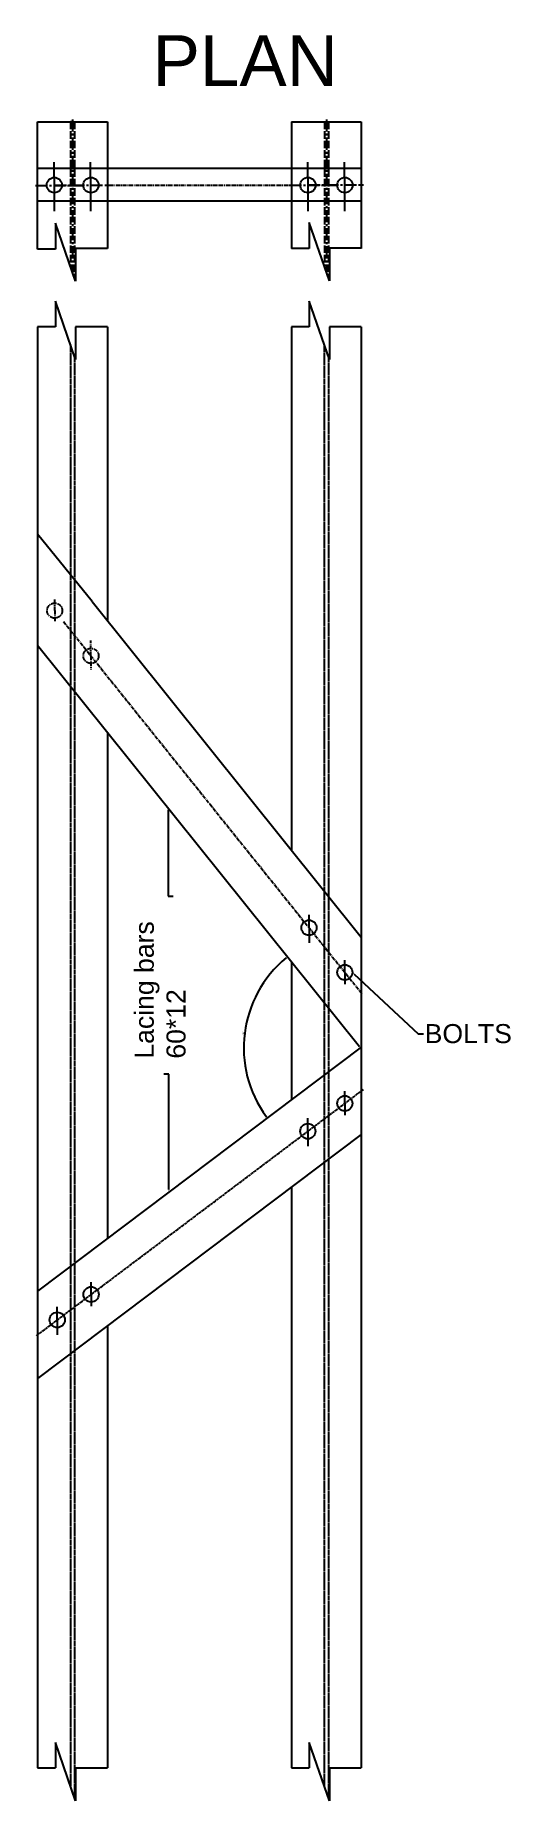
# Model space of a CAD drawing. Header units: millimetres. Extents: x 4395 to 7387, y 3075 to 7490.
# Drawn here: x 4431 to 5180, y 4093 to 6877 of the extents above; entities that cross this region are included whole.
import ezdxf
from ezdxf import colors
from ezdxf.entities.mleader import LeaderData, LeaderLine
from ezdxf.math import Vec2, Vec3

# ---------------------------------------------------------------- set-up
doc = ezdxf.new("R2010")
doc.units = ezdxf.units.MM
for name, pattern in [('ACAD_ISO02W100', [15, 12, -3]), ('CENTER', [50.8, 31.75, -6.35, 6.35, -6.35]), ('CENTER2', [28.575, 19.05, -3.175, 3.175, -3.175])]:
    doc.linetypes.add(name, pattern=pattern)
doc.styles.get("Standard").update_dxf_attribs({"font": 'arial.ttf'})
doc.dimstyles.new('ISO-25', dxfattribs={"dimtxt": 2.5, "dimasz": 2.5, "dimexe": 1.25, "dimexo": 0.625, "dimtad": 1, "dimtxsty": 'Standard', "dimcen": 2.5, "dimadec": 0, "dimazin": 0, "dimtfac": 1, "dimtmove": 0, "dimatfit": 3, "dimfxl": 1, "dimarcsym": 0})

msp = doc.modelspace()

# ---------------------------------------------------------------- texts
at = {"ltscale": 0.2, "insert": (4615.621, 6876.5), "char_height": 80, "attachment_point": 1}
msp.add_mtext_dynamic_manual_height_columns('PLAN', width=732.18672, gutter_width=12.5, heights=[0], dxfattribs=at)
at = {"linetype": 'CENTER', "ltscale": 0.2, "insert": (4587.437, 5262.994), "char_height": 30, "attachment_point": 1, "rotation": 90}
msp.add_mtext_dynamic_manual_height_columns('Lacing bars 60*12', width=284.00942, gutter_width=12.5, heights=[0], dxfattribs=at)

# ---------------------------------------------------------------- blocks, each defined once
blk = doc.blocks.new('*U57')
at = {"color": 0, "linetype": 'CENTER2', "transparency": 16777216}
blk.add_line((0, 103.5), (0, -136.8), dxfattribs=at)
blk = doc.blocks.new('*U58')
at = {"color": 0, "linetype": 'CENTER2', "transparency": 16777216}
blk.add_line((0, 103.7), (0, -137.6), dxfattribs=at)
blk = doc.blocks.new('*U59')
at = {"color": 0, "linetype": 'CENTER2', "transparency": 16777216}
blk.add_line((-38, 0), (38, 0), dxfattribs=at)
blk = doc.blocks.new('*U60')
at = {"color": 0, "linetype": 'CENTER2', "transparency": 16777216}
blk.add_line((-43.6, 0), (43.6, 0), dxfattribs=at)
blk = doc.blocks.new('*U61')
at = {"color": 0, "linetype": 'CENTER2', "transparency": 16777216}
blk.add_line((-38, 0), (38, 0), dxfattribs=at)
blk = doc.blocks.new('*U62')
at = {"color": 0, "linetype": 'CENTER2', "transparency": 16777216}
blk.add_line((-43.6, 0), (43.6, 0), dxfattribs=at)
blk = doc.blocks.new('*D93')
at = {"color": 0, "lineweight": -2, "ltscale": 0.2, "transparency": 16777216}
blk.add_arc((4943.3, 5280.1), 184.1, 129.4847, 216.222, dxfattribs=at)
at = {"color": 0, "ltscale": 0.2, "transparency": 16777216}
for points in [[(4825.9, 5422.5), (4826.4, 5421.9), (4828.1, 5423.8)], [(4795.1, 5171.5), (4794.4, 5171), (4796.2, 5169.3)]]:
    blk.add_solid(points, dxfattribs=at)
at = {"layer": 'DEFPOINTS', "color": 0, "ltscale": 0.2, "transparency": 16777216}
for p in [(4434.4, 5915.1), (4772.4, 5348.6), (4941.4, 5282.4), (4944.4, 5280.9), (4434.4, 4896.6)]:
    blk.add_point(p, dxfattribs=at)
at = {"color": 0, "ltscale": 0.2, "transparency": 16777216, "insert": (4758.7, 5303.2), "char_height": 2.5, "attachment_point": 5, "rotation": 82.8533}
blk.add_mtext('88°', dxfattribs=at)
blk = doc.blocks.new('*U63')
at = {"color": 0, "linetype": 'CENTER2', "ltscale": 0.2, "transparency": 16777216}
blk.add_line((257.8, 194.3), (-257.8, -194.3), dxfattribs=at)
blk = doc.blocks.new('*U64')
at = {"color": 0, "linetype": 'CENTER2', "ltscale": 0.3, "transparency": 16777216}
blk.add_line((-235, 293.2), (235, -293.2), dxfattribs=at)

# ---------------------------------------------------------------- dimensions: what is measured, and where the dimension line sits
at = {"ltscale": 0.2}
dim = msp.add_angular_dim_2l(base=(4772.381, 5348.639), line1=((4944.356, 5280.911), (4434.356, 4896.598)), line2=((4434.356, 5915.134), (4941.405, 5282.385)), dimstyle='ISO-25', dxfattribs=at)
dim.commit()
dim.dimension.update_dxf_attribs({"geometry": '*D93', "text_midpoint": (4758.684, 5303.221)})

# ---------------------------------------------------------------- linework, layer by layer
at = {"ltscale": 0.2}
for p, q in [((4434.356, 6740.314), (4544.356, 6740.314)), ((4434.356, 6539.491), (4434.356, 6740.314)), ((4489.356, 6740.314), (4486.106, 6740.314)), ((4544.356, 6740.314), (4544.356, 6540.314)), ((4834.356, 6740.314), (4834.356, 6540.314)), ((4834.356, 6740.314), (4944.356, 6740.314)), ((4944.356, 6740.314), (4944.356, 6540.314)), ((4434.356, 6666.939), (4944.356, 6666.939)), ((4460.305, 6652.301), (4460.305, 6676.398)), ((4517.962, 6652.301), (4517.962, 6676.398)), ((4859.859, 6652.301), (4859.859, 6676.398)), ((4918.11, 6652.314), (4918.11, 6676.412)), ((4460.305, 6652.301), (4460.305, 6599.224)), ((4517.962, 6652.301), (4517.962, 6599.224)), ((4859.859, 6652.301), (4859.859, 6599.224)), ((4918.11, 6652.314), (4918.11, 6599.237)), ((4434.356, 6615.261), (4944.356, 6615.261)), ((4494.145, 6488.655), (4462.454, 6580.326)), ((4462.454, 6580.326), (4462.454, 6539.491)), ((4894.145, 6489.478), (4862.454, 6581.15)), ((4862.454, 6581.15), (4862.454, 6540.314)), ((4944.356, 6541.138), (4894.145, 6541.138)), ((4894.145, 6541.138), (4894.145, 6489.478)), ((4462.454, 6539.491), (4434.356, 6539.491)), ((4544.356, 6540.314), (4494.145, 6540.314)), ((4494.145, 6540.314), (4494.145, 6488.655)), ((4862.454, 6540.314), (4834.356, 6540.314)), ((4494.145, 6365.449), (4462.454, 6457.12)), ((4462.454, 6457.12), (4462.454, 6417.108)), ((4894.145, 6365.449), (4862.454, 6457.12)), ((4862.454, 6457.12), (4862.454, 6417.108)), ((4434.356, 6417.108), (4434.356, 4144.713)), ((4462.454, 6417.108), (4434.356, 6417.108)), ((4544.356, 6417.108), (4494.145, 6417.108)), ((4494.145, 6417.108), (4494.145, 6365.449)), ((4544.356, 6417.108), (4544.356, 6081.605)), ((4834.356, 6417.108), (4834.356, 5636.4)), ((4862.454, 6417.108), (4834.356, 6417.108)), ((4944.356, 6417.108), (4894.145, 6417.108)), ((4894.145, 6417.108), (4894.145, 6365.449)), ((4944.356, 6417.108), (4944.356, 4144.713)), ((4520.196, 5983.921), (4434.356, 6089.742)), ((4544.356, 6081.605), (4544.356, 5953.771)), ((4520.196, 5983.921), (4944.356, 5454.608)), ((4434.356, 5915.134), (4941.405, 5282.385)), ((4544.356, 5777.865), (4544.356, 4979.489)), ((4834.356, 5636.4), (4834.356, 5591.878)), ((4861.957, 5469.482), (4861.957, 5490.024)), ((4861.957, 5469.482), (4861.957, 5469.482)), ((4861.957, 5469.482), (4861.957, 5445.719)), ((4834.356, 5415.972), (4834.356, 5198.02)), ((4918.398, 5399.049), (4918.398, 5418.492)), ((4918.398, 5399.049), (4918.398, 5380.352)), ((4944.356, 5280.911), (4434.356, 4896.598)), ((4918.398, 5192.482), (4918.398, 5211.924)), ((4918.398, 5192.482), (4918.398, 5173.785)), ((4860.117, 5148.564), (4860.117, 5169.107)), ((4944.356, 5143.176), (4434.356, 4758.863)), ((4860.117, 5148.564), (4860.117, 5148.564)), ((4860.117, 5148.564), (4860.117, 5124.801)), ((4834.356, 5060.285), (4834.356, 5010.711)), ((4834.356, 5010.711), (4834.356, 4144.713)), ((4518.704, 4891.291), (4518.704, 4910.734)), ((4465.419, 4851.138), (4465.419, 4871.681)), ((4518.704, 4891.291), (4518.704, 4872.594)), ((4465.419, 4851.138), (4465.419, 4851.138)), ((4465.419, 4851.138), (4465.419, 4827.375)), ((4544.356, 4841.754), (4544.356, 4706.538)), ((4544.356, 4706.538), (4544.356, 4475.711)), ((4544.356, 4475.711), (4544.356, 4144.713)), ((4494.145, 4093.054), (4462.454, 4184.725)), ((4462.454, 4184.725), (4462.454, 4144.713)), ((4894.145, 4093.054), (4862.454, 4184.725)), ((4862.454, 4184.725), (4862.454, 4144.713)), ((4434.356, 4144.713), (4462.454, 4144.713)), ((4494.145, 4144.713), (4544.356, 4144.713)), ((4494.145, 4144.713), (4494.145, 4093.054)), ((4834.356, 4144.713), (4862.454, 4144.713)), ((4894.145, 4144.713), (4944.356, 4144.713)), ((4894.145, 4144.713), (4894.145, 4093.054))]:
    msp.add_line(p, q, dxfattribs=at)
at = {"linetype": 'ACAD_ISO02W100'}
for p, q in [((4486.106, 6740.314), (4486.115, 6511.883)), ((4492.606, 6740.314), (4492.621, 6493.065)), ((4886.25, 6740.314), (4886.259, 6512.292)), ((4892.75, 6740.314), (4892.764, 6493.474))]:
    msp.add_line(p, q, dxfattribs=at)
at = {"linetype": 'CENTER', "ltscale": 0.2}
for p, q in [((4547.856, 6640.314), (4834.356, 6640.314)), ((4461.335, 5969.42), (4461.335, 5987.686)), ((4461.335, 5969.42), (4461.335, 5952.61)), ((4518.492, 5898.095), (4518.492, 5922.488)), ((4518.492, 5898.095), (4518.492, 5876.585))]:
    msp.add_line(p, q, dxfattribs=at)
at = {"linetype": 'ACAD_ISO02W100', "ltscale": 0.2}
for p, q in [((4486.139, 6388.607), (4486.102, 4116.322)), ((4885.91, 6388.607), (4885.85, 4117.049)), ((4492.629, 6369.835), (4492.618, 4097.472)), ((4892.4, 6369.835), (4892.475, 4097.886))]:
    msp.add_line(p, q, dxfattribs=at)
at = {"ltscale": 0.2}
for centre in [(4460.751, 6640.314), (4518.484, 6640.314), (4860.305, 6640.314), (4918.556, 6640.328), (4861.957, 5469.482), (4918.398, 5399.049), (4918.398, 5192.482), (4860.117, 5148.564), (4518.704, 4891.291), (4465.419, 4851.138)]:
    msp.add_circle(centre, 12, dxfattribs=at)
at = {"linetype": 'CENTER', "ltscale": 0.2}
for centre in [(4461.335, 5969.42), (4518.492, 5898.095)]:
    msp.add_circle(centre, 12, dxfattribs=at)

# ---------------------------------------------------------------- block references
at = {"linetype": 'CENTER2'}
for name, p in [('*U58', (4489.356, 6640.108)), ('*U57', (4889.356, 6640.314)), ('*U59', (4468.881, 6639.902)), ('*U60', (4504.304, 6640.314)), ('*U61', (4868.881, 6640.314)), ('*U62', (4904.304, 6640.726))]:
    msp.add_blockref(name, p, dxfattribs=at)
at = {"linetype": 'CENTER2', "ltscale": 0.3}
msp.add_blockref('*U64', (4710.078, 5659.012), dxfattribs=at)
at = {"linetype": 'CENTER2', "ltscale": 0.2}
msp.add_blockref('*U63', (4689.356, 5019.887), dxfattribs=at)

msp.set_redraw_order([(e.dxf.handle, doc.entitydb.next_handle()) for e in msp.query("TEXT MTEXT ATTDEF DIMENSION ARC_DIMENSION")])  # texts and dimensions are drawn at this point

# ---------------------------------------------------------------- leaders
at = {"linetype": 'CENTER', "ltscale": 0.2}
ml = msp.add_multileader_mtext('Standard', dxfattribs=at)
ml.set_content('', color=256)
ml.set_leader_properties()
ml.build(insert=Vec2(0, 0))
ctx = ml.context
ctx.base_point, ctx.plane_origin = Vec3(4647.876, 5519.426), Vec3(4639.876, 5658.665)
notes = []
notes.append((ctx, [(0, (1, 1, 0), (4639.876, 5519.426), (1, 0), 8, [(0, [(4639.876, 5658.665)], 0, [])])]))
ctx.mtext.insert, ctx.mtext.flow_direction = Vec3(4649.876, 5521.426), 5
ml = msp.add_multileader_mtext('Standard', dxfattribs=at)
ml.set_content('BOLTS', color=256)
ml.set_leader_properties()
ml.build(insert=Vec2(0, 0))
ctx = ml.context
ctx.base_point, ctx.char_height, ctx.plane_origin = Vec3(5042.135, 5302.249), 30, Vec3(4930.398, 5399.049)
notes.append((ctx, [(0, (1, 1, 0), (5034.135, 5302.249), (1, 0), 8, [(0, [(4930.398, 5399.049)], 0, [])])]))
ctx.mtext.insert, ctx.mtext.flow_direction = Vec3(5044.135, 5317.504), 5
ml = msp.add_multileader_mtext('Standard', dxfattribs=at)
ml.set_content('', color=256)
ml.set_leader_properties()
ml.build(insert=Vec2(0, 0))
ctx = ml.context
ctx.base_point, ctx.plane_origin = Vec3(4629.23, 5238.782), Vec3(4641.23, 5052.489)
ctx.text_align_type = 2
notes.append((ctx, [(0, (1, 1, 0), (4641.23, 5238.782), (-1, 0), 8, [(0, [(4641.23, 5052.489)], 0, [])])]))
ctx.mtext.insert, ctx.mtext.alignment, ctx.mtext.flow_direction = Vec3(4631.23, 5240.782), 3, 5
for ctx, leaders in notes:
    for number, flags, end, landing, length, lines in leaders:
        leader = LeaderData()
        leader.index, (leader.has_last_leader_line, leader.has_dogleg_vector, leader.attachment_direction) = number, flags
        leader.last_leader_point, leader.dogleg_vector, leader.dogleg_length = Vec3(end), Vec3(landing), length
        for number, points, colour, breaks in lines:
            line = LeaderLine()
            line.index, line.vertices, line.color, line.breaks = number, Vec3.list(points), colors.encode_raw_color(colour), breaks
            leader.lines.append(line)
        ctx.leaders.append(leader)

doc.saveas('drawing.dxf')
